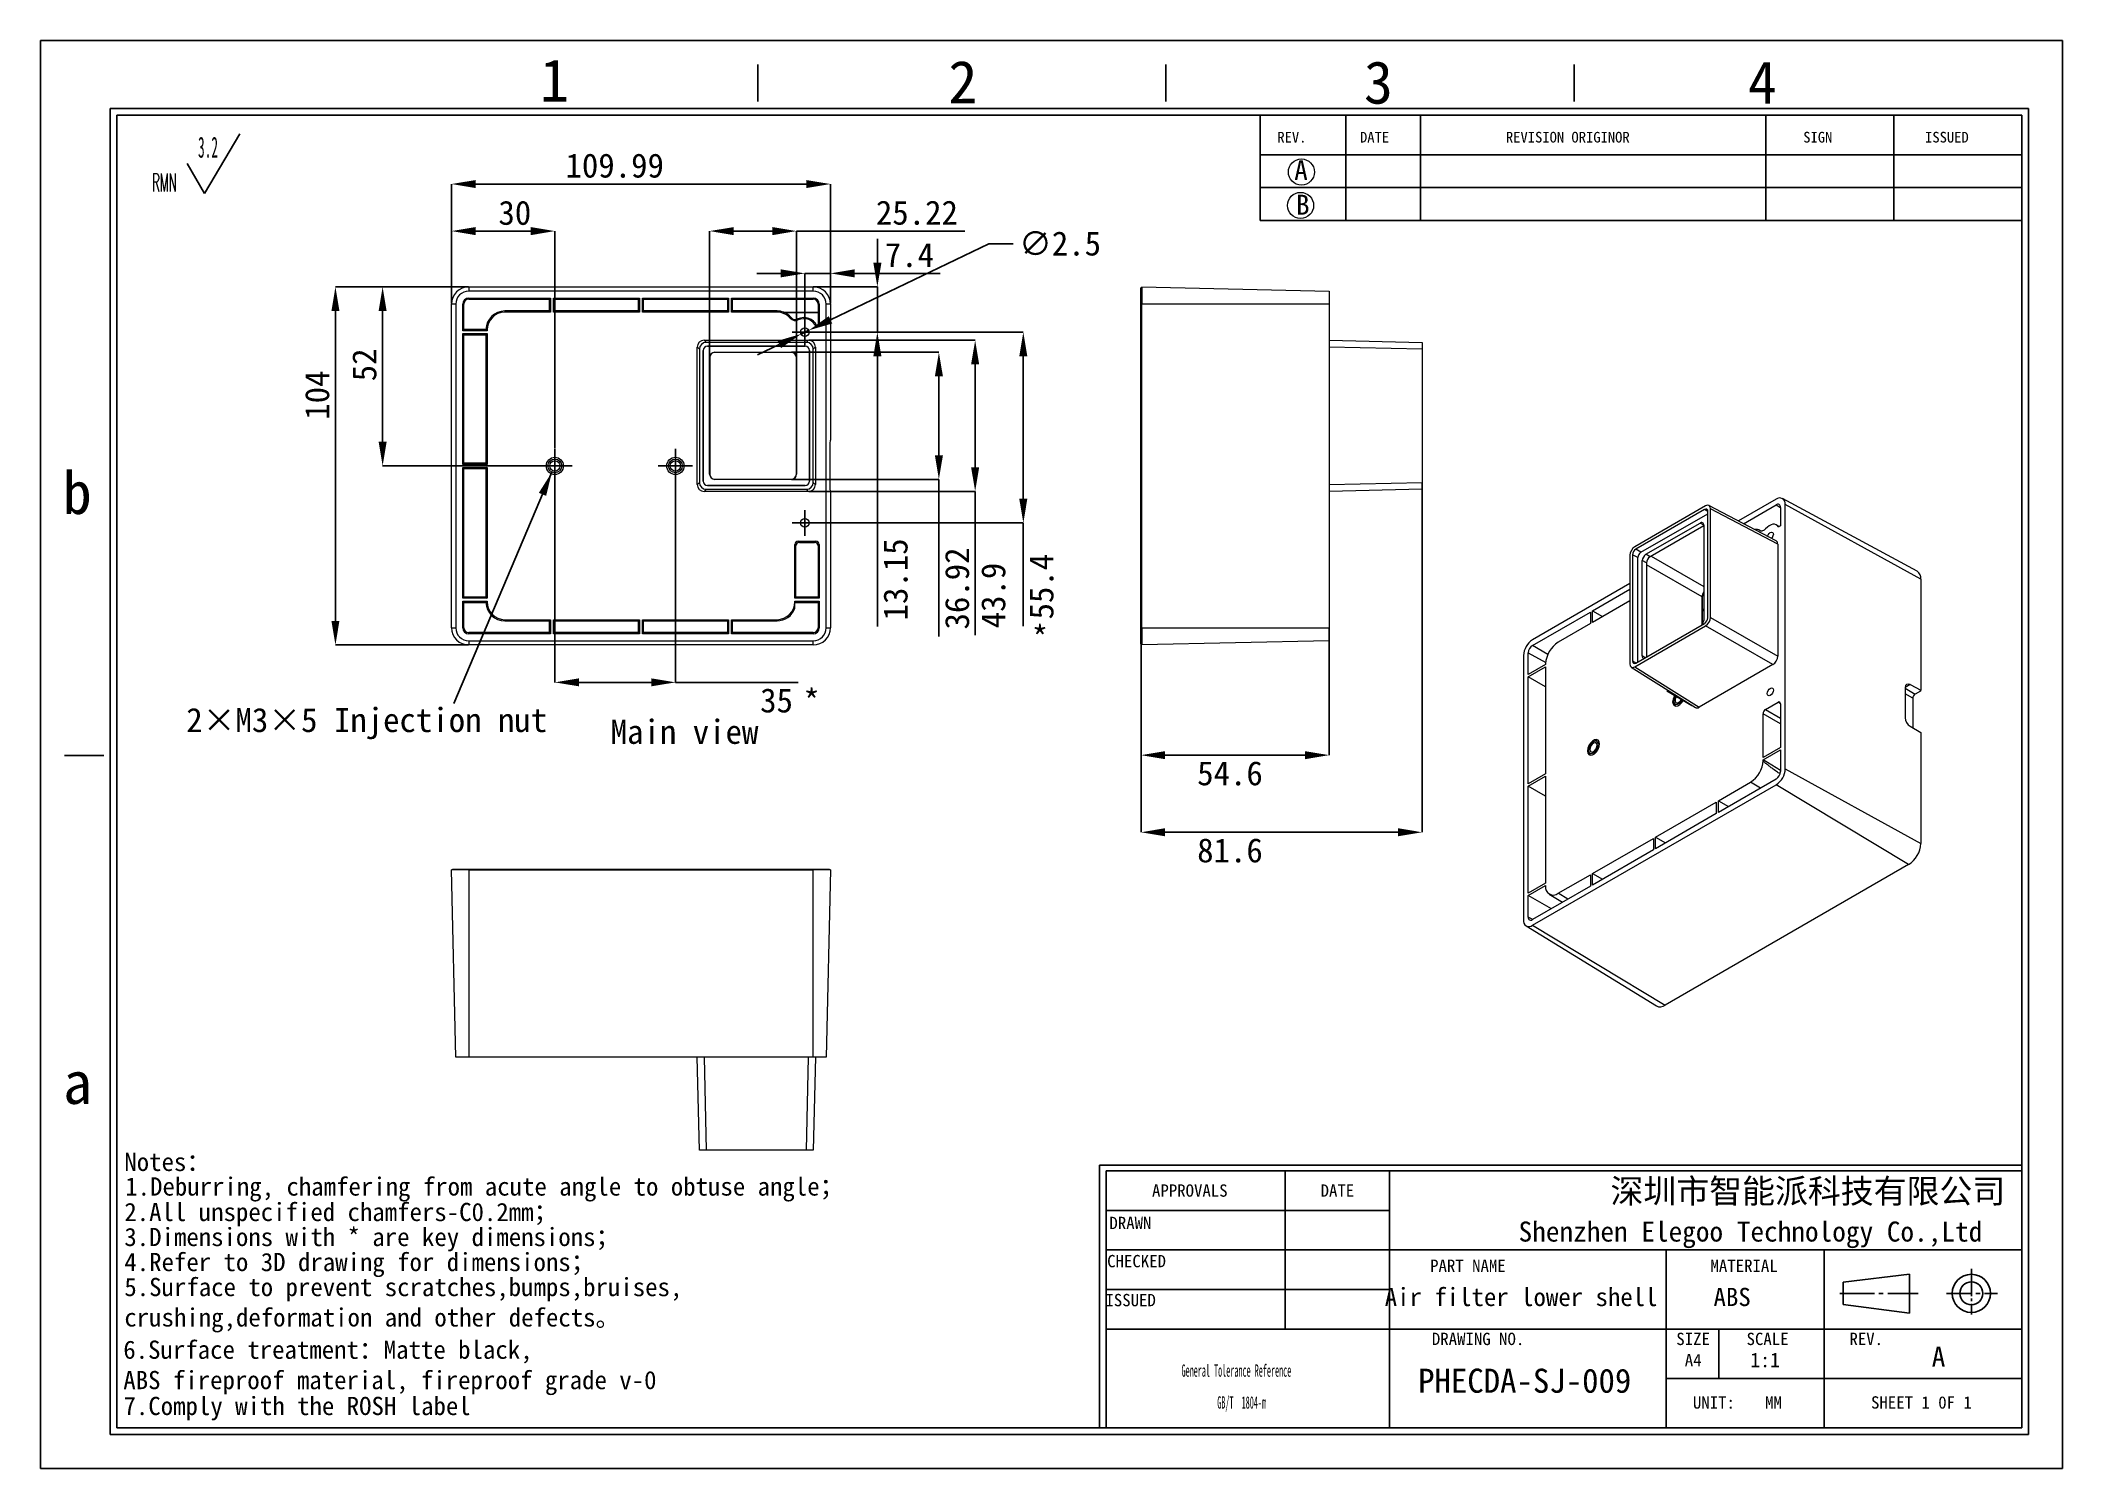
# Model space of a CAD drawing. Header units: millimetres. Extents: x 2 to 295, y 1 to 209.
import ezdxf

# ---------------------------------------------------------------- set-up
doc = ezdxf.new("R2010")
doc.units = ezdxf.units.MM
doc.header["$PDSIZE"] = -1
doc.linetypes.add('CENTERX2', pattern=[20.32, 12.7, -2.54, 2.54, -2.54])
doc.layers.add('SLD-0', color=179, linetype='Continuous')
doc.layers.add('蓝色线', color=5, linetype='Continuous', lineweight=15)
doc.styles.add('C', font='simfang.ttf')
doc.styles.add('SLDTEXTSTYLE1', font='TXT', dxfattribs={"width": 0.469, "bigfont": 'bigfont'})
doc.styles.add('SLDTEXTSTYLE2', font='TXT', dxfattribs={"width": 0.469})
doc.styles.add('SLDTEXTSTYLE8', font='TXT', dxfattribs={"width": 0.484})
doc.dimstyles.new('SLDDIMSTYLE0', dxfattribs={"dimtxt": 3.5, "dimasz": 3.5, "dimexe": 0, "dimexo": 0.0625, "dimgap": 0.875, "dimtad": 2, "dimlfac": 2, "dimrnd": 1e-09, "dimzin": 12, "dimdsep": 46, "dimtxsty": 'SLDTEXTSTYLE2', "dimsah": 1, "dimcen": 0.09, "dimadec": 0, "dimazin": 3, "dimtfac": 1, "dimtofl": 0, "dimtmove": 0, "dimatfit": 3, "dimfxl": 1, "dimfrac": 2, "dimtolj": 1, "dimtzin": 12, "dimarcsym": 0})
doc.dimstyles.new('SLDDIMSTYLE1', dxfattribs={"dimtxt": 3.5, "dimasz": 3.5, "dimexe": 0, "dimexo": 0.0625, "dimgap": 0.875, "dimtad": 0, "dimtih": 1, "dimtoh": 1, "dimlfac": 2, "dimrnd": 1e-09, "dimzin": 12, "dimdsep": 46, "dimtxsty": 'SLDTEXTSTYLE2', "dimsah": 1, "dimcen": 0, "dimadec": 0, "dimazin": 3, "dimtfac": 1, "dimtmove": 0, "dimatfit": 3, "dimfxl": 1, "dimfrac": 2, "dimtolj": 1, "dimtzin": 12, "dimarcsym": 0})
doc.dimstyles.new('SLDDIMSTYLE2', dxfattribs={"dimtxt": 3.5, "dimasz": 3.5, "dimexe": 0, "dimexo": 0.0625, "dimgap": 0.875, "dimtad": 2, "dimlfac": 2, "dimrnd": 1e-09, "dimzin": 12, "dimdsep": 46, "dimtxsty": 'SLDTEXTSTYLE2', "dimsah": 1, "dimcen": 0.09, "dimadec": 0, "dimazin": 3, "dimtfac": 1, "dimtmove": 0, "dimatfit": 0, "dimfxl": 1, "dimfrac": 2, "dimtolj": 1, "dimtzin": 12, "dimarcsym": 0})
doc.dimstyles.new('SLDDIMSTYLE3', dxfattribs={"dimtxt": 0.18, "dimasz": 3.5, "dimexe": 0, "dimexo": 0.0625, "dimgap": 0, "dimtad": 0, "dimtih": 1, "dimtoh": 1, "dimdec": 0, "dimrnd": 1e-09, "dimzin": 0, "dimdsep": 46, "dimtxsty": 'Standard', "dimsah": 1, "dimcen": 0.09, "dimadec": 0, "dimazin": 0, "dimtfac": 3.5, "dimtdec": 0, "dimtofl": 0, "dimtmove": 0, "dimatfit": 3, "dimfxl": 1, "dimfrac": 2, "dimtolj": 1, "dimtzin": 0, "dimarcsym": 0})

msp = doc.modelspace()

# ---------------------------------------------------------------- texts
at = {"layer": 'SLD-0', "style": 'C'}
for s, insert, char_height, attachment_point in [('1', (74.111, 205.9712), 6.172, 1), ('2', (133.3881, 205.7276), 6.172, 1), ('3', (193.7066, 205.6655), 6.172, 1), ('4', (249.4405, 205.6593), 6.172, 1), ('A', (183.5778, 191.2862), 2.9034, 1), ('B', (183.8319, 186.2712), 2.9034, 1), ('b', (4.8346, 146.0918), 6.172, 1), ('{\\C5;*}', (145.4739, 123.6678), 3.5, 1), ('{\\C5;*}', (112.3334, 114.4486), 3.5, 1), ('Main view', (84.3658, 110.0325), 3.5, 1), ('a', (4.8798, 60.4234), 6.172, 1), ('深圳市智能派科技有限公司', (258.1379, 43.34), 3.5, 2), ('Air filter lower shell', (216.5136, 27.5373), 2.645833, 2), ('ABS', (247.1448, 27.5373), 2.64583, 2), ('A', (276.1139, 18.9954), 2.9104, 1), ('PHECDA-SJ-009', (201.5599, 15.8005), 3.5, 1)]:
    msp.add_mtext(s, dxfattribs=dict(at, insert=insert, char_height=char_height, attachment_point=attachment_point))
at = {"layer": 'SLD-0', "color": 179, "style": 'C'}
for s, insert, char_height, attachment_point in [('REV.', (181.1288, 195.4001), 1.55363, 1), ('DATE', (193.1265, 195.4001), 1.55363, 1), ('REVISION ORIGINOR', (214.3082, 195.4001), 1.553633, 1), ('SIGN', (257.4664, 195.4001), 1.55363, 1), ('ISSUED', (275.1481, 195.4001), 1.55363, 1), ('APPROVALS', (168.4266, 42.5627), 1.79265, 2), ('DATE', (189.8496, 42.5627), 1.79265, 2), ('DRAWN', (159.8036, 37.8529), 1.79265, 2), ('Shenzhen Elegoo Technology Co.,Ltd', (249.7983, 37.1647), 2.910417, 2), ('CHECKED', (160.6957, 32.3147), 1.79265, 2), ('PART NAME', (208.7939, 31.6454), 1.79265, 2), ('MATERIAL', (248.8802, 31.6454), 1.79265, 2), ('ISSUED', (159.837, 26.6544), 1.79265, 2), ('DRAWING NO.', (210.268, 21.0216), 1.792654, 2), ('SIZE', (241.4789, 21.0216), 1.79265, 2), ('SCALE', (252.2889, 21.0216), 1.79265, 2), ('REV.', (266.6102, 21.0216), 1.79265, 2), ('A4', (241.4898, 17.9531), 1.79265, 2), ('1:1', (251.93, 18.1206), 2.11667, 2), ('UNIT:', (244.4987, 11.7907), 1.79265, 2), ('MM', (253.1609, 11.7907), 1.79265, 2), ('SHEET 1 0F 1', (274.62, 11.7907), 1.792654, 2)]:
    msp.add_mtext(s, dxfattribs=dict(at, insert=insert, char_height=char_height, attachment_point=attachment_point))

# ---------------------------------------------------------------- blocks, each defined once
blk = doc.blocks.new('SW_NOTE_0')
at = {"layer": 'SLD-0', "color": 0, "attachment_point": 1, "style": 'C'}
for s, insert, char_height in [('Notes：', (1.64, 15.96), 2.646), ('1.Deburring, chamfering from acute angle to obtuse angle；', (1.77, 12.39), 2.6458), ('2.All unspecified chamfers-C0.2mm；', (1.64, 8.69), 2.6458), ('3.{\\fSimSun|b0|i0|c134|p2;Dimensions with * are key dimensions}；', (1.64, 5.06), 2.6458), ('4.Refer to 3D drawing for dimensions；', (1.64, 1.42), 2.6458), ('5.Surface to prevent scratches,bumps,bruises,\\Pcrushing,deformation and other defects。', (1.64, -2.21), 2.6458), ('6.Surface treatment：Matte black, \\PABS fireproof material, fireproof grade v-0', (1.49, -11.31), 2.6458), ('7.Comply with the ROSH label', (1.52, -19.48), 2.6458)]:
    blk.add_mtext(s, dxfattribs=dict(at, insert=insert, char_height=char_height))
blk = doc.blocks.new('SW_NOTE_1')
at = {"layer": 'SLD-0', "color": 0}
for q in [(12.74, 9.16), (5.08, 4.83)]:
    blk.add_line((7.63, 0.49), q, dxfattribs=at)
at = {"layer": 'SLD-0', "color": 0, "attachment_point": 1}
for s, insert, char_height, style in [('3.2', (6.67, 8.73), 3.032, 'SLDTEXTSTYLE2'), ('{\\Ftxt,bigfont|c134;RMN}', (0, 3.41), 2.6458, 'SLDTEXTSTYLE1')]:
    blk.add_mtext(s, dxfattribs=dict(at, insert=insert, char_height=char_height, style=style))
blk = doc.blocks.new('SW_NOTE_3')
at = {"layer": 'SLD-0', "color": 0, "char_height": 1.7927, "attachment_point": 2, "style": 'SLDTEXTSTYLE8'}
for s, insert in [('General Tolerance Reference', (12.75, 2.31)), ('GB/T  1804-m', (13.51, -2.32))]:
    blk.add_mtext(s, dxfattribs=dict(at, insert=insert))
blk = doc.blocks.new('_D')
at = {"layer": 'Defpoints', "color": 0}
for p in [(44.41, 172.89), (63.76, 172.89), (63.76, 120.89)]:
    blk.add_point(p, dxfattribs=at)
at = {"layer": 'SLD-0', "color": 0, "lineweight": -2}
for p, q in [((63.7, 172.89), (44.41, 172.89)), ((44.41, 124.39), (44.41, 169.39)), ((63.7, 120.89), (44.41, 120.89))]:
    blk.add_line(p, q, dxfattribs=at)
at = {"layer": 'SLD-0', "color": 0}
for points in [[(43.83, 169.39), (44.99, 169.39), (44.41, 172.89)], [(43.83, 124.39), (44.99, 124.39), (44.41, 120.89)]]:
    blk.add_solid(points, dxfattribs=at)
at = {"layer": 'SLD-0', "color": 0, "insert": (40, 157.17), "char_height": 3.5, "attachment_point": 2, "rotation": 90, "style": 'C'}
blk.add_mtext('\\A1;104', dxfattribs=at)
blk = doc.blocks.new('_D_1')
at = {"layer": 'Defpoints', "color": 0}
for p in [(93.76, 146.89), (76.26, 144.39), (93.76, 115.46)]:
    blk.add_point(p, dxfattribs=at)
at = {"layer": '蓝色线', "color": 0, "lineweight": -2}
for p, q in [((93.76, 146.82), (93.76, 115.46)), ((76.26, 144.32), (76.26, 115.46)), ((79.76, 115.46), (90.26, 115.46)), ((93.76, 115.46), (111.56, 115.46))]:
    blk.add_line(p, q, dxfattribs=at)
at = {"layer": '蓝色线', "color": 0}
for points in [[(79.76, 116.04), (79.76, 114.88), (76.26, 115.46)], [(90.26, 116.04), (90.26, 114.88), (93.76, 115.46)]]:
    blk.add_solid(points, dxfattribs=at)
at = {"layer": '蓝色线', "color": 0, "insert": (108.44, 114.59), "char_height": 3.5, "attachment_point": 2, "style": 'C'}
blk.add_mtext('\\A1;35', dxfattribs=at)
blk = doc.blocks.new('_D_2')
at = {"layer": 'Defpoints', "color": 0}
for p in [(111.34, 180.99), (98.73, 162.64), (111.34, 162.64)]:
    blk.add_point(p, dxfattribs=at)
at = {"layer": 'SLD-0', "color": 0, "lineweight": -2}
for p, q in [((98.73, 162.7), (98.73, 180.99)), ((102.23, 180.99), (107.84, 180.99)), ((111.34, 162.7), (111.34, 180.99)), ((111.34, 180.99), (135.79, 180.99))]:
    blk.add_line(p, q, dxfattribs=at)
at = {"layer": 'SLD-0', "color": 0}
for points in [[(102.23, 181.57), (102.23, 180.4), (98.73, 180.99)], [(107.84, 181.57), (107.84, 180.4), (111.34, 180.99)]]:
    blk.add_solid(points, dxfattribs=at)
at = {"layer": 'SLD-0', "color": 0, "insert": (128.81, 185.42), "char_height": 3.5, "attachment_point": 2, "style": 'C'}
blk.add_mtext('\\A1;25.22', dxfattribs=at)
blk = doc.blocks.new('_D_3')
at = {"layer": 'Defpoints', "color": 0}
for p in [(110.58, 163.39), (110.58, 144.93), (132, 144.93)]:
    blk.add_point(p, dxfattribs=at)
at = {"layer": 'SLD-0', "color": 0, "lineweight": -2}
for p, q in [((110.65, 163.39), (132, 163.39)), ((132, 159.89), (132, 148.43)), ((110.65, 144.93), (132, 144.93)), ((132, 144.93), (132, 122.12))]:
    blk.add_line(p, q, dxfattribs=at)
at = {"layer": 'SLD-0', "color": 0}
for points in [[(131.42, 159.89), (132.59, 159.89), (132, 163.39)], [(131.42, 148.43), (132.59, 148.43), (132, 144.93)]]:
    blk.add_solid(points, dxfattribs=at)
at = {"layer": 'SLD-0', "color": 0, "insert": (132.88, 129.09), "char_height": 3.5, "attachment_point": 2, "rotation": 90, "style": 'C'}
blk.add_mtext('\\A1;36.92', dxfattribs=at)
blk = doc.blocks.new('_D_4')
at = {"layer": 'Defpoints', "color": 0}
for p in [(113.08, 165.14), (113.08, 143.19), (137.27, 143.19)]:
    blk.add_point(p, dxfattribs=at)
at = {"layer": 'SLD-0', "color": 0, "lineweight": -2}
for p, q in [((113.15, 165.14), (137.27, 165.14)), ((137.27, 161.64), (137.27, 146.69)), ((113.15, 143.19), (137.27, 143.19)), ((137.27, 143.19), (137.27, 122.31))]:
    blk.add_line(p, q, dxfattribs=at)
at = {"layer": 'SLD-0', "color": 0}
for points in [[(136.68, 161.64), (137.85, 161.64), (137.27, 165.14)], [(136.68, 146.69), (137.85, 146.69), (137.27, 143.19)]]:
    blk.add_solid(points, dxfattribs=at)
at = {"layer": 'SLD-0', "color": 0, "insert": (138.14, 128.07), "char_height": 3.5, "attachment_point": 2, "rotation": 90, "style": 'C'}
blk.add_mtext('\\A1;43.9', dxfattribs=at)
blk = doc.blocks.new('_D_5')
at = {"layer": 'Defpoints', "color": 0}
for p in [(114.43, 166.31), (114.43, 138.61), (144.26, 138.61)]:
    blk.add_point(p, dxfattribs=at)
at = {"layer": '蓝色线', "color": 0, "lineweight": -2}
for p, q in [((114.5, 166.31), (144.26, 166.31)), ((144.26, 162.81), (144.26, 142.11)), ((114.5, 138.61), (144.26, 138.61)), ((144.26, 138.61), (144.26, 123.6))]:
    blk.add_line(p, q, dxfattribs=at)
at = {"layer": '蓝色线', "color": 0}
for points in [[(143.67, 162.81), (144.84, 162.81), (144.26, 166.31)], [(143.67, 142.11), (144.84, 142.11), (144.26, 138.61)]]:
    blk.add_solid(points, dxfattribs=at)
at = {"layer": '蓝色线', "color": 0, "insert": (145.13, 129.36), "char_height": 3.5, "attachment_point": 2, "rotation": 90, "style": 'C'}
blk.add_mtext('\\A1;55.4', dxfattribs=at)
blk = doc.blocks.new('_D_6')
at = {"layer": 'Defpoints', "color": 0}
for p in [(61.26, 187.82), (61.26, 170.39), (116.26, 170.39)]:
    blk.add_point(p, dxfattribs=at)
at = {"layer": 'SLD-0', "color": 0, "lineweight": -2}
for p, q in [((61.26, 170.45), (61.26, 187.82)), ((112.76, 187.82), (64.76, 187.82)), ((116.26, 170.45), (116.26, 187.82))]:
    blk.add_line(p, q, dxfattribs=at)
at = {"layer": 'SLD-0', "color": 0}
for points in [[(64.76, 188.4), (64.76, 187.24), (61.26, 187.82)], [(112.76, 188.4), (112.76, 187.24), (116.26, 187.82)]]:
    blk.add_solid(points, dxfattribs=at)
at = {"layer": 'SLD-0', "color": 0, "insert": (84.95, 192.26), "char_height": 3.5, "attachment_point": 2, "style": 'C'}
blk.add_mtext('\\A1;109.99', dxfattribs=at)
blk = doc.blocks.new('_D_7')
at = {"layer": 'Defpoints', "color": 0}
for p in [(112, 166.04), (113.12, 166.58)]:
    blk.add_point(p, dxfattribs=at)
at = {"layer": 'SLD-0', "color": 0, "lineweight": -2}
for p, q in [((139.27, 179.16), (116.28, 168.1)), ((142.77, 179.16), (139.27, 179.16)), ((108.84, 164.52), (105.69, 163.01)), ((112, 166.04), (113.12, 166.58))]:
    blk.add_line(p, q, dxfattribs=at)
at = {"layer": 'SLD-0', "color": 0}
for points in [[(116.02, 168.63), (116.53, 167.57), (113.12, 166.58)], [(108.59, 165.05), (109.09, 164), (112, 166.04)]]:
    blk.add_solid(points, dxfattribs=at)
at = {"layer": 'SLD-0', "color": 0, "insert": (143.64, 180.94), "char_height": 3.5, "attachment_point": 1, "style": 'C'}
blk.add_mtext('\\A1;∅2.5', dxfattribs=at)
blk = doc.blocks.new('_D_8')
at = {"layer": 'Defpoints', "color": 0}
for p in [(116.26, 174.85), (116.26, 170.39), (112.56, 168.19)]:
    blk.add_point(p, dxfattribs=at)
at = {"layer": 'SLD-0', "color": 0, "lineweight": -2}
for p, q in [((109.06, 174.85), (105.56, 174.85)), ((112.56, 168.25), (112.56, 174.85)), ((112.56, 174.85), (116.26, 174.85)), ((116.26, 170.45), (116.26, 174.85)), ((119.76, 174.85), (132.19, 174.85))]:
    blk.add_line(p, q, dxfattribs=at)
at = {"layer": 'SLD-0', "color": 0}
for points in [[(109.06, 175.43), (109.06, 174.27), (112.56, 174.85)], [(119.76, 175.43), (119.76, 174.27), (116.26, 174.85)]]:
    blk.add_solid(points, dxfattribs=at)
at = {"layer": 'SLD-0', "color": 0, "insert": (127.72, 179.28), "char_height": 3.5, "attachment_point": 2, "style": 'C'}
blk.add_mtext('\\A1;7.4', dxfattribs=at)
blk = doc.blocks.new('_D_9')
at = {"layer": 'Defpoints', "color": 0}
for p in [(113.76, 172.88), (123.07, 172.88), (114.43, 166.31)]:
    blk.add_point(p, dxfattribs=at)
at = {"layer": 'SLD-0', "color": 0, "lineweight": -2}
for p, q in [((123.07, 176.38), (123.07, 179.88)), ((113.82, 172.88), (123.07, 172.88)), ((123.07, 172.88), (123.07, 166.31)), ((114.5, 166.31), (123.07, 166.31)), ((123.07, 162.81), (123.07, 123.58))]:
    blk.add_line(p, q, dxfattribs=at)
at = {"layer": 'SLD-0', "color": 0}
for points in [[(122.49, 176.38), (123.66, 176.38), (123.07, 172.88)], [(122.49, 162.81), (123.66, 162.81), (123.07, 166.31)]]:
    blk.add_solid(points, dxfattribs=at)
at = {"layer": 'SLD-0', "color": 0, "insert": (123.95, 130.41), "char_height": 3.5, "attachment_point": 2, "rotation": 90, "style": 'C'}
blk.add_mtext('\\A1;13.15', dxfattribs=at)
blk = doc.blocks.new('_D_10')
at = {"layer": 'Defpoints', "color": 0}
for p in [(63.76, 172.88), (51.26, 146.89), (73.76, 146.89)]:
    blk.add_point(p, dxfattribs=at)
at = {"layer": 'SLD-0', "color": 0, "lineweight": -2}
for p, q in [((63.7, 172.88), (51.26, 172.88)), ((51.26, 169.38), (51.26, 150.39)), ((73.7, 146.89), (51.26, 146.89))]:
    blk.add_line(p, q, dxfattribs=at)
at = {"layer": 'SLD-0', "color": 0}
for points in [[(50.68, 169.38), (51.84, 169.38), (51.26, 172.88)], [(50.68, 150.39), (51.84, 150.39), (51.26, 146.89)]]:
    blk.add_solid(points, dxfattribs=at)
at = {"layer": 'SLD-0', "color": 0, "insert": (46.85, 161.56), "char_height": 3.5, "attachment_point": 2, "rotation": 90, "style": 'C'}
blk.add_mtext('\\A1;52', dxfattribs=at)
blk = doc.blocks.new('_D_11')
at = {"layer": 'Defpoints', "color": 0}
for p in [(61.26, 180.99), (61.26, 170.39), (76.26, 149.39)]:
    blk.add_point(p, dxfattribs=at)
at = {"layer": 'SLD-0', "color": 0, "lineweight": -2}
for p, q in [((61.26, 170.45), (61.26, 180.99)), ((72.76, 180.99), (64.76, 180.99)), ((76.26, 149.45), (76.26, 180.99))]:
    blk.add_line(p, q, dxfattribs=at)
at = {"layer": 'SLD-0', "color": 0}
for points in [[(64.76, 181.57), (64.76, 180.4), (61.26, 180.99)], [(72.76, 181.57), (72.76, 180.4), (76.26, 180.99)]]:
    blk.add_solid(points, dxfattribs=at)
at = {"layer": 'SLD-0', "color": 0, "insert": (70.45, 185.4), "char_height": 3.5, "attachment_point": 2, "style": 'C'}
blk.add_mtext('\\A1;30', dxfattribs=at)
blk = doc.blocks.new('SW_NOTE_4')
at = {"layer": 'SLD-0', "color": 0, "insert": (-22.17, 1.98), "char_height": 3.5, "attachment_point": 1, "style": 'C'}
blk.add_mtext('2×M3×5 Injection nut', dxfattribs=at)
blk = doc.blocks.new('SW_CENTERMARKSYMBOL_0')
at = {"layer": 'SLD-0', "color": 0}
for p, q in [((-1.25, 0), (-2.5, 0)), ((0, 0), (-1.25, 0)), ((0, 1.25), (0, 2.5)), ((0, 0), (0, 1.25)), ((0, 0), (0, -1.25)), ((0, 0), (1.25, 0)), ((1.25, 0), (2.5, 0)), ((0, -1.25), (0, -2.5))]:
    blk.add_line(p, q, dxfattribs=at)
blk = doc.blocks.new('SW_CENTERMARKSYMBOL_1')
at = {"layer": 'SLD-0', "color": 0}
for p, q in [((-1.25, 0), (-1.875, 0)), ((0, 0), (-1.25, 0)), ((0, 1.25), (0, 1.875)), ((0, 0), (0, 1.25)), ((0, 0), (0, -1.25)), ((0, 0), (1.25, 0)), ((1.25, 0), (1.875, 0)), ((0, -1.25), (0, -1.875))]:
    blk.add_line(p, q, dxfattribs=at)
blk = doc.blocks.new('SW_CENTERMARKSYMBOL_2')
at = {"layer": 'SLD-0', "color": 0}
for p, q in [((-1.25, 0), (-1.875, 0)), ((0, 0), (-1.25, 0)), ((0, 1.25), (0, 1.875)), ((0, 0), (0, 1.25)), ((0, 0), (0, -1.25)), ((0, 0), (1.25, 0)), ((1.25, 0), (1.875, 0)), ((0, -1.25), (0, -1.875))]:
    blk.add_line(p, q, dxfattribs=at)
blk = doc.blocks.new('SW_CENTERMARKSYMBOL_3')
at = {"layer": 'SLD-0', "color": 0}
for p, q in [((-1.25, 0), (-2.5, 0)), ((0, 0), (-1.25, 0)), ((0, 1.25), (0, 2.5)), ((0, 0), (0, 1.25)), ((0, 0), (0, -1.25)), ((0, 0), (1.25, 0)), ((1.25, 0), (2.5, 0)), ((0, -1.25), (0, -2.5))]:
    blk.add_line(p, q, dxfattribs=at)
blk = doc.blocks.new('_D_12')
at = {"layer": 'Defpoints', "color": 0}
for p in [(161.34, 123.39), (188.64, 123.39), (188.64, 104.89)]:
    blk.add_point(p, dxfattribs=at)
at = {"layer": 'SLD-0', "color": 0, "lineweight": -2}
for p, q in [((161.34, 123.32), (161.34, 104.89)), ((188.64, 123.32), (188.64, 104.89)), ((164.84, 104.89), (185.14, 104.89))]:
    blk.add_line(p, q, dxfattribs=at)
at = {"layer": 'SLD-0', "color": 0}
for points in [[(164.84, 105.47), (164.84, 104.3), (161.34, 104.89)], [(185.14, 105.47), (185.14, 104.3), (188.64, 104.89)]]:
    blk.add_solid(points, dxfattribs=at)
at = {"layer": 'SLD-0', "color": 0, "insert": (174.26, 104.01), "char_height": 3.5, "attachment_point": 2, "style": 'C'}
blk.add_mtext('\\A1;54.6', dxfattribs=at)
blk = doc.blocks.new('_D_13')
at = {"layer": 'Defpoints', "color": 0}
for p in [(202.14, 144.49), (161.34, 123.39), (161.34, 93.69)]:
    blk.add_point(p, dxfattribs=at)
at = {"layer": 'SLD-0', "color": 0, "lineweight": -2}
for p, q in [((202.14, 144.43), (202.14, 93.69)), ((161.34, 123.32), (161.34, 93.69)), ((198.64, 93.69), (164.84, 93.69))]:
    blk.add_line(p, q, dxfattribs=at)
at = {"layer": 'SLD-0', "color": 0}
for points in [[(164.84, 94.28), (164.84, 93.11), (161.34, 93.69)], [(198.64, 94.28), (198.64, 93.11), (202.14, 93.69)]]:
    blk.add_solid(points, dxfattribs=at)
at = {"layer": 'SLD-0', "color": 0, "insert": (174.26, 92.82), "char_height": 3.5, "attachment_point": 2, "style": 'C'}
blk.add_mtext('\\A1;81.6', dxfattribs=at)

# ---------------------------------------------------------------- dimensions: what is measured, and where the dimension line sits
at = {"layer": 'SLD-0'}
for base, p1, p2, dimstyle, picture, middle in [((61.2608, 187.8206), (116.2563, 170.3867), (61.2608, 170.3867), 'SLDDIMSTYLE0', '_D_6', (84.9504, 187.8206)), ((61.2608, 180.9879), (76.2585, 149.3867), (61.2608, 170.3867), 'SLDDIMSTYLE2', '_D_11', (70.4535, 180.9879)), ((111.3381, 180.9879), (98.729, 162.6367), (111.3381, 162.6367), 'SLDDIMSTYLE0', '_D_2', (128.8081, 180.9879)), ((116.2563, 174.8484), (112.5585, 168.1867), (116.2563, 170.3867), 'SLDDIMSTYLE2', '_D_8', (127.7213, 174.8484)), ((161.3377, 93.6928), (202.1377, 144.4928), (161.3377, 123.3867), 'SLDDIMSTYLE0', '_D_13', (174.2607, 93.6928)), ((188.6377, 104.8867), (161.3377, 123.3867), (188.6377, 123.3867), 'SLDDIMSTYLE0', '_D_12', (174.2607, 104.8867))]:
    dim = msp.add_linear_dim(base=base, p1=p1, p2=p2, dimstyle=dimstyle, override={"dimtxsty": 'C'}, dxfattribs=at)
    dim.commit()
    dim.dimension.update_dxf_attribs({"geometry": picture, "text_midpoint": middle, "dimtype": 160})
dim = msp.add_diameter_dim_2p(p1=(111.9953, 166.0409), p2=(113.1218, 166.5826), dimstyle='SLDDIMSTYLE1', override={"dimtxsty": 'C'}, dxfattribs=at)
dim.commit()
dim.dimension.update_dxf_attribs({"geometry": '_D_7', "text_midpoint": (148.8954, 179.1559), "dimtype": 163})
for base, p1, p2, dimstyle, picture, middle in [((123.0726, 172.8845), (114.4335, 166.3117), (113.7585, 172.8845), 'SLDDIMSTYLE2', '_D_9', (123.0726, 130.4068)), ((44.4115, 172.8867), (63.7585, 120.8867), (63.7585, 172.8867), 'SLDDIMSTYLE0', '_D', (44.4115, 157.1653)), ((51.2608, 146.8867), (63.7585, 172.8845), (73.7585, 146.8867), 'SLDDIMSTYLE0', '_D_10', (51.2608, 161.5607)), ((137.2677, 143.1867), (113.0838, 165.1367), (113.0838, 143.1867), 'SLDDIMSTYLE0', '_D_4', (137.2677, 128.0747)), ((132.0045, 144.9322), (110.5835, 163.3913), (110.5835, 144.9322), 'SLDDIMSTYLE0', '_D_3', (132.0045, 129.0862))]:
    dim = msp.add_linear_dim(base=base, p1=p1, p2=p2, angle=90, dimstyle=dimstyle, override={"dimtxsty": 'C'}, dxfattribs=at)
    dim.commit()
    dim.dimension.update_dxf_attribs({"geometry": picture, "text_midpoint": middle, "dimtype": 160})
at = {"layer": '蓝色线'}
dim = msp.add_linear_dim(base=(144.2563, 138.6117), p1=(114.4335, 166.3117), p2=(114.4335, 138.6117), angle=90, dimstyle='SLDDIMSTYLE0', override={"dimtxsty": 'C'}, dxfattribs=at)
dim.commit()
dim.dimension.update_dxf_attribs({"geometry": '_D_5', "text_midpoint": (144.2563, 129.3567), "dimtype": 160})
dim = msp.add_linear_dim(base=(93.7585, 115.4608), p1=(76.2585, 144.3867), p2=(93.7585, 146.8867), dimstyle='SLDDIMSTYLE0', override={"dimtxsty": 'C'}, dxfattribs=at)
dim.commit()
dim.dimension.update_dxf_attribs({"geometry": '_D_1', "text_midpoint": (108.438, 115.4608), "dimtype": 160})

# ---------------------------------------------------------------- linework, layer by layer
at = {"color": 7, "linetype": 'Continuous', "lineweight": 15}
for p, q in [((61.8781, 170.3867), (61.2608, 170.3867)), ((61.2608, 123.3867), (61.2608, 170.3867)), ((61.8781, 170.3867), (61.8781, 123.3867)), ((62.8783, 166.5242), (62.8783, 170.3867)), ((62.8783, 170.3867), (63.0508, 170.3867)), ((63.0508, 166.6967), (63.0508, 170.3867)), ((63.7585, 172.8845), (63.7585, 172.2672)), ((63.7585, 172.8845), (113.7585, 172.8845)), ((113.7585, 172.2672), (63.7585, 172.2672)), ((63.7585, 171.0945), (63.7585, 171.267)), ((63.7585, 171.267), (75.621, 171.267)), ((63.7585, 171.0945), (75.4486, 171.0945)), ((75.4486, 171.0945), (75.621, 171.267)), ((75.4486, 171.0945), (75.4486, 169.3842)), ((75.621, 171.267), (75.621, 169.2117)), ((76.046, 171.267), (88.546, 171.267)), ((76.046, 171.267), (76.2185, 171.0945)), ((76.046, 169.2117), (76.046, 171.267)), ((76.2185, 171.0945), (88.3736, 171.0945)), ((76.2185, 169.3842), (76.2185, 171.0945)), ((88.3736, 171.0945), (88.546, 171.267)), ((88.3736, 171.0945), (88.3736, 169.3842)), ((88.546, 171.267), (88.546, 169.2117)), ((88.971, 171.267), (89.1435, 171.0945)), ((88.971, 171.267), (101.471, 171.267)), ((88.971, 169.2117), (88.971, 171.267)), ((89.1435, 171.0945), (101.2986, 171.0945)), ((89.1435, 169.3842), (89.1435, 171.0945)), ((101.2986, 171.0945), (101.471, 171.267)), ((101.2986, 171.0945), (101.2986, 169.3842)), ((101.471, 171.267), (101.471, 169.2117)), ((101.896, 171.267), (113.7585, 171.267)), ((101.896, 171.267), (102.0685, 171.0945)), ((101.896, 169.2117), (101.896, 171.267)), ((102.0685, 171.0945), (113.7585, 171.0945)), ((102.0685, 169.3842), (102.0685, 171.0945)), ((113.7585, 172.2672), (113.7585, 172.8845)), ((113.7585, 171.267), (113.7585, 171.0945)), ((114.4663, 170.3867), (114.4663, 169.2092)), ((114.4663, 170.3867), (114.6388, 170.3867)), ((114.6388, 170.3867), (114.6388, 167.0992)), ((115.639, 123.3867), (115.639, 170.3867)), ((116.2563, 170.3867), (115.639, 170.3867)), ((116.2563, 170.3867), (116.2563, 150.6345)), ((161.4377, 172.739), (161.3377, 172.7367)), ((161.3377, 170.3867), (161.3377, 172.7367)), ((161.4377, 170.3867), (161.3377, 170.3867)), ((161.3377, 123.3867), (161.3377, 170.3867)), ((161.4377, 172.8845), (188.6377, 172.2672)), ((161.4377, 172.8845), (161.4377, 170.3867)), ((188.6377, 170.3867), (161.4377, 170.3867)), ((161.4377, 123.3867), (161.4377, 170.3867)), ((188.6377, 172.2672), (188.6377, 170.3867)), ((188.6377, 170.3867), (188.6377, 123.3867)), ((69.0085, 169.3842), (69.0085, 169.2117)), ((75.4486, 169.3842), (69.0085, 169.3842)), ((75.621, 169.2117), (69.0085, 169.2117)), ((75.621, 169.2117), (75.4486, 169.3842)), ((76.2185, 169.3842), (76.046, 169.2117)), ((88.546, 169.2117), (76.046, 169.2117)), ((88.3736, 169.3842), (76.2185, 169.3842)), ((88.546, 169.2117), (88.3736, 169.3842)), ((89.1435, 169.3842), (88.971, 169.2117)), ((101.471, 169.2117), (88.971, 169.2117)), ((101.2986, 169.3842), (89.1435, 169.3842)), ((101.471, 169.2117), (101.2986, 169.3842)), ((102.0685, 169.3842), (101.896, 169.2117)), ((108.5085, 169.2117), (101.896, 169.2117)), ((108.5085, 169.3842), (102.0685, 169.3842)), ((108.5085, 169.3842), (108.5085, 169.2117)), ((109.4734, 169.2092), (109.4689, 169.1843)), ((109.4689, 169.1843), (114.4912, 169.1843)), ((109.4734, 169.2092), (114.4663, 169.2092)), ((110.4372, 168.3429), (110.5476, 168.4407)), ((111.5394, 168.2296), (111.6005, 168.0954)), ((114.4912, 169.1843), (114.4663, 169.2092)), ((114.4912, 169.1843), (114.4912, 167.2468)), ((62.8783, 166.5242), (63.0508, 166.6967)), ((66.4335, 166.5242), (62.8783, 166.5242)), ((62.8783, 147.0992), (62.8783, 166.0992)), ((62.8783, 166.0992), (66.4335, 166.0992)), ((63.0508, 165.9268), (62.8783, 166.0992)), ((66.2617, 166.6967), (63.0508, 166.6967)), ((63.0508, 147.2717), (63.0508, 165.9268)), ((63.0508, 165.9268), (66.2611, 165.9268)), ((66.4335, 166.0992), (66.2611, 165.9268)), ((66.2611, 165.9268), (66.2611, 147.2717)), ((66.321, 166.6367), (66.2617, 166.6967)), ((66.321, 166.6367), (66.4335, 166.5242)), ((66.321, 166.6367), (66.4335, 166.6367)), ((66.4335, 166.6367), (66.4335, 166.5242)), ((66.4335, 166.0992), (66.4335, 147.0992)), ((97.9333, 165.1367), (98.2396, 164.8304)), ((97.9333, 165.1367), (113.0838, 165.1367)), ((112.7774, 164.8304), (98.2396, 164.8304)), ((112.7774, 164.8304), (113.0838, 165.1367)), ((114.6388, 167.0992), (114.1964, 167.0992)), ((114.2905, 167.2468), (114.4912, 167.2468)), ((114.6388, 167.0992), (114.4912, 167.2468)), ((188.6377, 165.1367), (202.1377, 164.8304)), ((202.1377, 164.8304), (202.1377, 163.8306)), ((97.2399, 163.8306), (96.9335, 164.137)), ((96.9335, 144.1865), (96.9335, 164.137)), ((97.2399, 163.8306), (97.2399, 144.4928)), ((97.7835, 163.6367), (97.7835, 144.6867)), ((97.8074, 163.6367), (97.7835, 163.6367)), ((97.8074, 144.6867), (97.8074, 163.6367)), ((112.5835, 164.2867), (98.4335, 164.2867)), ((98.4335, 164.2629), (98.4335, 164.2867)), ((98.4335, 164.2629), (112.5835, 164.2629)), ((98.729, 145.6867), (98.729, 162.6367)), ((98.7483, 162.6367), (98.729, 162.6367)), ((98.7483, 162.6367), (98.7483, 145.6867)), ((99.4835, 163.372), (99.4835, 163.3913)), ((99.4835, 163.3913), (110.5835, 163.3913)), ((110.5835, 163.372), (99.4835, 163.372)), ((110.5835, 163.372), (110.5835, 163.3913)), ((111.3188, 162.6367), (111.3381, 162.6367)), ((111.3188, 145.6867), (111.3188, 162.6367)), ((111.3381, 162.6367), (111.3381, 145.6867)), ((112.5835, 164.2629), (112.5835, 164.2867)), ((113.2097, 163.6367), (113.2335, 163.6367)), ((113.2097, 163.6367), (113.2097, 144.6867)), ((113.2335, 144.6867), (113.2335, 163.6367)), ((114.0835, 164.137), (113.7772, 163.8306)), ((113.7772, 144.4928), (113.7772, 163.8306)), ((114.0835, 164.137), (114.0835, 144.1865)), ((202.1377, 163.8306), (188.6377, 164.137)), ((202.1377, 163.8306), (202.1377, 144.4928)), ((116.207, 150.5852), (116.2563, 150.6345)), ((62.8783, 147.0992), (63.0508, 147.2717)), ((66.4335, 147.0992), (62.8783, 147.0992)), ((66.2611, 147.2717), (63.0508, 147.2717)), ((66.2611, 147.2717), (66.4335, 147.0992)), ((116.1848, 149.5854), (116.1848, 144.1881)), ((62.8783, 127.6742), (62.8783, 146.6742)), ((63.0508, 146.5018), (62.8783, 146.6742)), ((62.8783, 146.6742), (66.4335, 146.6742)), ((63.0508, 127.8467), (63.0508, 146.5018)), ((63.0508, 146.5018), (66.2611, 146.5018)), ((66.4335, 146.6742), (66.2611, 146.5018)), ((66.2611, 146.5018), (66.2611, 127.8467)), ((66.4335, 146.6742), (66.4335, 127.6742)), ((96.9335, 144.1865), (97.2399, 144.4928)), ((97.8074, 144.6867), (97.7835, 144.6867)), ((98.4335, 144.0606), (98.4335, 144.0367)), ((112.5835, 144.0606), (98.4335, 144.0606)), ((98.4335, 144.0367), (112.5835, 144.0367)), ((98.7483, 145.6867), (98.729, 145.6867)), ((99.4835, 144.9515), (99.4835, 144.9322)), ((99.4835, 144.9515), (110.5835, 144.9515)), ((110.5835, 144.9322), (99.4835, 144.9322)), ((110.5835, 144.9515), (110.5835, 144.9322)), ((111.3188, 145.6867), (111.3381, 145.6867)), ((112.5835, 144.0606), (112.5835, 144.0367)), ((113.2097, 144.6867), (113.2335, 144.6867)), ((113.7772, 144.4928), (114.0835, 144.1865)), ((188.6377, 144.1865), (202.1377, 144.4928)), ((202.1377, 144.4928), (202.1377, 143.4931)), ((98.2396, 143.4931), (97.9333, 143.1867)), ((113.0838, 143.1867), (97.9333, 143.1867)), ((98.2396, 143.4931), (112.7774, 143.4931)), ((113.0838, 143.1867), (112.7774, 143.4931)), ((116.207, 143.1883), (116.2563, 143.139)), ((116.2563, 143.139), (116.2563, 123.3867)), ((202.1377, 143.4931), (188.6377, 143.1867)), ((243.2947, 141.0881), (233.015, 135.1537)), ((253.5457, 136.0084), (243.7831, 141.144)), ((253.5344, 142.0503), (248.0637, 138.8922)), ((248.804, 138.5028), (253.5344, 141.2336)), ((273.9963, 131.5862), (254.4594, 142.1519)), ((254.8641, 102.9051), (254.8641, 141.2825)), ((274.5339, 130.4313), (254.8641, 141.2825)), ((243.1576, 140.5651), (233.1521, 134.789)), ((233.8946, 134.3409), (243.6173, 139.9537)), ((234.637, 134.0578), (242.4859, 138.5888)), ((243.0195, 138.1871), (235.2381, 133.695)), ((243.0195, 138.2807), (243.0195, 124.4404)), ((243.6173, 124.8262), (243.6173, 140.2997)), ((244.0017, 124.8898), (244.0017, 140.6799)), ((253.7642, 135.5443), (244.0017, 140.6799)), ((253.9935, 138.0955), (253.539, 138.3413)), ((254.1568, 138.1898), (253.844, 138.0092)), ((254.1568, 140.8742), (254.1568, 138.1898)), ((111.0835, 127.6742), (111.0835, 135.4619)), ((111.256, 135.2894), (111.0835, 135.4619)), ((111.256, 127.8467), (111.256, 135.2894)), ((111.5834, 135.9617), (111.7559, 135.7893)), ((111.5834, 135.9617), (114.1389, 135.9617)), ((111.7559, 135.7893), (113.9664, 135.7893)), ((113.9664, 135.7893), (114.1389, 135.9617)), ((114.6388, 135.4619), (114.4663, 135.2894)), ((114.4663, 135.2894), (114.4663, 127.8467)), ((114.6388, 135.4619), (114.6388, 127.6742)), ((251.3028, 137.4357), (251.0887, 137.5515)), ((253.7642, 135.5443), (253.7642, 119.2539)), ((232.308, 133.9293), (232.308, 118.1392)), ((232.6925, 133.9929), (232.6925, 118.5194)), ((233.4518, 133.574), (232.6925, 133.9929)), ((233.8946, 134.3409), (233.1521, 134.789)), ((233.4518, 118.4271), (233.4518, 133.574)), ((234.1035, 119.2933), (234.1035, 133.1337)), ((234.7182, 132.7945), (234.1035, 133.1337)), ((235.2381, 133.695), (234.637, 134.0578)), ((234.7182, 132.7945), (234.7182, 119.1581)), ((232.308, 129.7966), (218.1791, 121.6401)), ((274.5339, 130.4313), (274.5339, 114.3028)), ((62.8783, 127.6742), (63.0508, 127.8467)), ((66.4335, 127.6742), (62.8783, 127.6742)), ((62.8783, 123.3867), (62.8783, 127.2492)), ((63.0508, 127.0768), (62.8783, 127.2492)), ((62.8783, 127.2492), (66.4335, 127.2492)), ((66.2611, 127.8467), (63.0508, 127.8467)), ((63.0508, 123.3867), (63.0508, 127.0768)), ((63.0508, 127.0768), (66.2617, 127.0768)), ((66.2611, 127.8467), (66.4335, 127.6742)), ((66.321, 127.1367), (66.2617, 127.0768)), ((66.4335, 127.2492), (66.321, 127.1367)), ((66.321, 127.1367), (66.4335, 127.1367)), ((66.4335, 127.2492), (66.4335, 127.1367)), ((111.0835, 127.6742), (111.256, 127.8467)), ((114.6388, 127.6742), (111.0835, 127.6742)), ((111.0835, 127.2492), (114.6388, 127.2492)), ((111.0835, 127.1367), (111.0835, 127.2492)), ((111.0835, 127.0768), (114.4663, 127.0768)), ((114.4663, 127.8467), (111.256, 127.8467)), ((114.4663, 127.8467), (114.6388, 127.6742)), ((114.6388, 127.2492), (114.4663, 127.0768)), ((114.4663, 127.0768), (114.4663, 123.3867)), ((114.6388, 127.2492), (114.6388, 123.3867)), ((226.8677, 125.8392), (232.308, 128.9799)), ((232.308, 127.3017), (226.8677, 124.161)), ((242.8459, 123.8855), (242.8459, 127.7861)), ((61.2608, 123.3867), (61.8781, 123.3867)), ((63.0508, 123.3867), (62.8783, 123.3867)), ((69.0085, 124.3893), (69.0085, 124.5617)), ((69.0085, 124.5617), (75.621, 124.5617)), ((69.0085, 124.3893), (75.4486, 124.3893)), ((75.4486, 124.3893), (75.621, 124.5617)), ((75.4486, 124.3893), (75.4486, 122.679)), ((75.621, 124.5617), (75.621, 122.5065)), ((76.046, 122.5065), (76.046, 124.5617)), ((76.046, 124.5617), (76.2185, 124.3893)), ((76.046, 124.5617), (88.546, 124.5617)), ((76.2185, 122.679), (76.2185, 124.3893)), ((76.2185, 124.3893), (88.3736, 124.3893)), ((88.3736, 124.3893), (88.546, 124.5617)), ((88.3736, 124.3893), (88.3736, 122.679)), ((88.546, 124.5617), (88.546, 122.5065)), ((88.971, 124.5617), (89.1435, 124.3893)), ((88.971, 124.5617), (101.471, 124.5617)), ((88.971, 122.5065), (88.971, 124.5617)), ((89.1435, 124.3893), (101.2986, 124.3893)), ((89.1435, 122.679), (89.1435, 124.3893)), ((101.2986, 124.3893), (101.471, 124.5617)), ((101.2986, 124.3893), (101.2986, 122.679)), ((101.471, 124.5617), (101.471, 122.5065)), ((101.896, 124.5617), (102.0685, 124.3893)), ((101.896, 124.5617), (108.5085, 124.5617)), ((101.896, 122.5065), (101.896, 124.5617)), ((102.0685, 124.3893), (108.5085, 124.3893)), ((102.0685, 122.679), (102.0685, 124.3893)), ((108.5085, 124.3893), (108.5085, 124.5617)), ((114.6388, 123.3867), (114.4663, 123.3867)), ((115.639, 123.3867), (116.2563, 123.3867)), ((161.4377, 123.3867), (161.3377, 123.3867)), ((161.3377, 121.0367), (161.3377, 123.3867)), ((161.4377, 123.3867), (188.6377, 123.3867)), ((161.4377, 123.3867), (161.4377, 120.889)), ((188.6377, 123.3867), (188.6377, 121.5063)), ((218.1791, 120.8234), (226.5671, 125.6657)), ((226.5671, 123.9875), (221.8914, 121.2883)), ((226.5671, 125.6657), (226.5671, 123.9875)), ((226.8677, 124.161), (226.8677, 125.8392)), ((226.8677, 125.8392), (228.3211, 125.0001)), ((233.015, 117.731), (243.2947, 123.6654)), ((233.1521, 118.254), (243.1576, 124.0301)), ((242.8459, 125.859), (243.0195, 125.9592)), ((253.0573, 118.0295), (243.2947, 123.6654)), ((244.0017, 124.8898), (253.7642, 119.2539)), ((63.7585, 122.5065), (63.7585, 122.679)), ((75.4486, 122.679), (63.7585, 122.679)), ((75.621, 122.5065), (63.7585, 122.5065)), ((63.7585, 121.5063), (63.7585, 120.889)), ((63.7585, 121.5063), (113.7585, 121.5063)), ((113.7585, 120.889), (63.7585, 120.889)), ((75.621, 122.5065), (75.4486, 122.679)), ((76.2185, 122.679), (76.046, 122.5065)), ((88.546, 122.5065), (76.046, 122.5065)), ((88.3736, 122.679), (76.2185, 122.679)), ((88.546, 122.5065), (88.3736, 122.679)), ((89.1435, 122.679), (88.971, 122.5065)), ((101.471, 122.5065), (88.971, 122.5065)), ((101.2986, 122.679), (89.1435, 122.679)), ((101.471, 122.5065), (101.2986, 122.679)), ((102.0685, 122.679), (101.896, 122.5065)), ((113.7585, 122.5065), (101.896, 122.5065)), ((113.7585, 122.679), (102.0685, 122.679)), ((113.7585, 122.679), (113.7585, 122.5065)), ((113.7585, 120.889), (113.7585, 121.5063)), ((161.4377, 121.0345), (161.3377, 121.0367)), ((188.6377, 121.5063), (161.4377, 120.889)), ((216.8494, 119.337), (216.8494, 80.9596)), ((217.5567, 116.5915), (217.5567, 119.7453)), ((220.0706, 118.0427), (217.5567, 116.5915)), ((217.5567, 116.2444), (220.0706, 117.6957)), ((220.0706, 118.1346), (220.0706, 118.0427)), ((220.0706, 117.6957), (220.0706, 102.1814)), ((232.5039, 117.6882), (241.8332, 111.8022)), ((233.015, 117.731), (242.3443, 111.845)), ((253.0573, 118.0295), (242.3443, 111.845)), ((217.5567, 100.7301), (217.5567, 116.2444)), ((220.0706, 114.7932), (217.5567, 116.2444)), ((272.256, 114.7028), (272.256, 110.2957)), ((272.9627, 115.1293), (274.5339, 114.3028)), ((238.6852, 112.7539), (238.6852, 112.5498)), ((251.9964, 111.5175), (253.8034, 112.5607)), ((254.1568, 112.3566), (254.1568, 105.9977)), ((273.3688, 113.1422), (273.3688, 108.855)), ((274.5001, 114.2035), (273.7222, 113.7544)), ((274.5339, 114.3028), (274.431, 114.2434)), ((274.431, 114.2434), (274.5001, 114.2035)), ((274.5001, 114.2833), (274.5001, 114.2035)), ((251.6429, 104.5464), (251.6429, 110.9053)), ((272.9627, 109.0894), (274.5339, 108.1824)), ((227.1946, 106.937), (227.0178, 106.835)), ((254.1568, 105.9977), (251.6429, 104.5464)), ((274.5339, 108.1824), (274.5339, 92.0539)), ((226.3108, 105.6103), (226.3108, 105.4062)), ((251.6429, 104.1994), (254.1568, 105.6506)), ((251.6429, 104.1075), (251.6429, 104.1994)), ((254.1568, 102.6822), (251.6429, 104.1994)), ((254.1568, 105.6506), (254.1568, 102.4967)), ((254.8641, 102.9051), (274.5339, 92.0539)), ((220.0706, 102.1814), (217.5567, 100.7301)), ((217.5567, 100.3831), (220.0706, 101.8344)), ((217.5567, 84.8688), (217.5567, 100.3831)), ((220.0706, 98.9319), (217.5567, 100.3831)), ((218.1791, 80.1917), (253.5344, 100.6019)), ((220.0706, 101.8344), (220.0706, 86.3201)), ((253.5344, 101.4187), (245.1464, 96.5764)), ((245.1464, 98.2545), (249.8221, 100.9538)), ((272.7677, 88.9948), (253.5344, 100.6019)), ((236.007, 92.9785), (244.8458, 98.0811)), ((244.8458, 98.0811), (244.8458, 96.4029)), ((245.1464, 96.5764), (245.1464, 98.2545)), ((245.1464, 98.2545), (246.5999, 97.4155)), ((244.8458, 96.4029), (236.007, 91.3003)), ((226.8677, 87.7025), (235.7065, 92.805)), ((235.7065, 91.1269), (226.8677, 86.0243)), ((235.7065, 92.805), (235.7065, 91.1269)), ((236.007, 91.3003), (236.007, 92.9785)), ((236.007, 92.9785), (237.4605, 92.1394)), ((61.8781, 61.0267), (61.2608, 88.2267)), ((63.7585, 88.2267), (61.2608, 88.2267)), ((61.4063, 88.2267), (61.4085, 88.3267)), ((61.4085, 88.3267), (63.7585, 88.3267)), ((63.7585, 88.2267), (63.7585, 88.3267)), ((63.7585, 88.3267), (113.7585, 88.3267)), ((63.7585, 88.2267), (63.7585, 61.0267)), ((63.7585, 88.2267), (113.7585, 88.2267)), ((113.7585, 88.2267), (113.7585, 88.3267)), ((113.7585, 88.3267), (116.1085, 88.3267)), ((113.7585, 61.0267), (113.7585, 88.2267)), ((116.2563, 88.2267), (113.7585, 88.2267)), ((116.2563, 88.2267), (115.639, 61.0267)), ((116.1108, 88.2267), (116.1085, 88.3267)), ((272.7677, 88.9948), (237.4124, 68.5846)), ((220.0706, 86.3201), (217.5567, 84.8688)), ((217.5567, 84.5218), (220.0706, 85.9731)), ((226.5671, 85.8508), (218.1791, 81.0085)), ((220.0706, 85.9731), (220.0706, 85.8812)), ((221.8914, 84.8297), (226.5671, 87.529)), ((226.5671, 87.529), (226.5671, 85.8508)), ((226.8677, 86.0243), (226.8677, 87.7025)), ((226.8677, 87.7025), (228.3211, 86.8634)), ((217.5567, 81.3679), (217.5567, 84.5218)), ((220.9108, 82.5855), (217.5567, 84.5218)), ((220.5835, 84.7145), (222.5277, 83.5189)), ((217.224, 80.1076), (236.1437, 68.4728)), ((218.1791, 80.1917), (237.4124, 68.5846)), ((63.7585, 61.0267), (61.8781, 61.0267)), ((113.7585, 61.0267), (63.7585, 61.0267)), ((97.2399, 47.5267), (96.9335, 61.0267)), ((97.9333, 61.0267), (98.2396, 47.5267)), ((112.7774, 47.5267), (113.0838, 61.0267)), ((115.639, 61.0267), (113.7585, 61.0267)), ((114.0835, 61.0267), (113.7772, 47.5267)), ((98.2396, 47.5267), (97.2399, 47.5267)), ((112.7774, 47.5267), (98.2396, 47.5267)), ((113.7772, 47.5267), (112.7774, 47.5267))]:
    msp.add_line(p, q, dxfattribs=at)
at = {"color": 1, "linetype": 'Continuous', "lineweight": 15}
for p, q in [((253.5344, 141.2336), (254.1568, 140.858)), ((243.0195, 138.2669), (242.4859, 138.5888)), ((243.6173, 140.2877), (243.1576, 140.5651)), ((251.1859, 137.4902), (251.2642, 137.4478)), ((242.8459, 126.0189), (243.0195, 126.1191)), ((233.1626, 118.2601), (232.6925, 118.5194)), ((234.5375, 119.0538), (234.1035, 119.2933))]:
    msp.add_line(p, q, dxfattribs=at)
at = {"linetype": 'Continuous', "lineweight": 15}
for p, q in [((242.7767, 127.8858), (234.7182, 132.5378)), ((235.3899, 133.7826), (243.0195, 129.3782)), ((242.7767, 123.8102), (242.7767, 127.8858)), ((220.3833, 119.4932), (218.1791, 120.8234)), ((217.5567, 119.7453), (220.08, 118.3533)), ((272.256, 114.6009), (273.7222, 113.7544)), ((272.9627, 115.1293), (272.2561, 114.7214)), ((254.1568, 112.3377), (253.8034, 112.5607)), ((273.3688, 113.1422), (272.256, 113.7846)), ((254.1568, 109.4541), (251.6429, 110.9053)), ((251.9964, 111.5175), (254.1568, 110.2703)), ((251.2433, 100.0961), (249.8221, 100.9538)), ((223.3126, 83.972), (221.8914, 84.8297)), ((218.1933, 81.0167), (217.5567, 81.3679))]:
    msp.add_line(p, q, dxfattribs=at)
at = {"color": 7, "linetype": 'Continuous', "lineweight": 15, "flags": 128}
for points in [[(253.844, 138.0092), (253.7107, 138.2075), (253.533, 138.3445), (253.3179, 138.4147), (253.0738, 138.4154), (252.8104, 138.3466), (252.5379, 138.211), (252.267, 138.0139), (252.0085, 137.763)], [(252.0085, 137.763), (251.9027, 137.6577), (251.7923, 137.5696), (251.6798, 137.5009), (251.5683, 137.4533), (251.4605, 137.4282), (251.3592, 137.426), (251.2668, 137.4468), (251.1859, 137.4902)], [(252.2824, 136.673), (252.3734, 136.8781), (252.5168, 137.0715), (252.6859, 137.2079), (252.855, 137.2667), (252.9984, 137.2389), (253.0942, 137.1286), (253.1278, 136.9527)], [(253.1278, 114.3346), (253.0942, 114.1198), (252.9984, 113.899), (252.855, 113.7056), (252.6859, 113.5691), (252.5168, 113.5103), (252.3734, 113.5382), (252.2776, 113.6484), (252.244, 113.8243), (252.2776, 114.039), (252.3734, 114.2599), (252.5168, 114.4533), (252.6859, 114.5898), (252.855, 114.6485), (252.9984, 114.6207), (253.0942, 114.5104), (253.1278, 114.3346)], [(238.8641, 113.6755), (238.7152, 113.4273), (238.5617, 113.0317), (238.5084, 112.6518), (238.5617, 112.3335), (238.7152, 112.1151), (238.9503, 112.023), (239.2388, 112.0683), (239.5458, 112.2455), (239.8342, 112.5333), (240.0694, 112.8969), (240.0764, 112.9107)], [(238.9874, 113.5977), (238.8146, 113.2994), (238.7025, 112.9436), (238.6955, 112.621), (238.7945, 112.3808), (238.9845, 112.2596), (239.2367, 112.2757), (239.5125, 112.4268), (239.77, 112.6898), (239.9531, 112.9884)], [(239.1115, 113.5194), (239.109, 113.5163), (238.959, 113.2651), (238.875, 112.9982), (238.8697, 112.7563), (238.9439, 112.5761), (239.0865, 112.4852), (239.2756, 112.4973), (239.4824, 112.6106), (239.6756, 112.8079), (239.8256, 113.0591), (239.829, 113.0667)], [(227.9018, 106.5287), (227.8485, 106.8471), (227.695, 107.0654), (227.4599, 107.1576), (227.1714, 107.1123), (226.8644, 106.9351), (226.576, 106.6473), (226.3408, 106.2837), (226.1873, 105.8881), (226.134, 105.5082), (226.1873, 105.1899), (226.3408, 104.9715), (226.576, 104.8794), (226.8644, 104.9247), (227.1714, 105.1019), (227.4599, 105.3897), (227.695, 105.7533), (227.8485, 106.1489), (227.9018, 106.5287)], [(227.725, 106.4361), (227.668, 106.715), (227.5121, 106.8878), (227.2809, 106.9283), (227.0097, 106.8303), (226.7398, 106.6086), (226.5122, 106.2972), (226.3616, 105.9433), (226.3109, 105.6009), (226.3678, 105.322), (226.5237, 105.1492), (226.7549, 105.1087), (227.0261, 105.2067), (227.2961, 105.4283), (227.5237, 105.7398), (227.6743, 106.0937), (227.725, 106.4361)], [(227.5482, 106.3317), (227.5055, 106.5409), (227.3886, 106.6705), (227.2152, 106.7008), (227.0118, 106.6273), (226.8093, 106.4611), (226.6386, 106.2275), (226.5256, 105.9621), (226.4876, 105.7053), (226.5303, 105.4961), (226.6473, 105.3665), (226.8206, 105.3361), (227.0241, 105.4097), (227.2265, 105.5759), (227.3972, 105.8095), (227.5102, 106.0749), (227.5482, 106.3317)]]:
    msp.add_lwpolyline(points, dxfattribs=at)
at = {"color": 7, "linetype": 'Continuous', "lineweight": 15}
for centre, radius in [((112.5585, 166.3117), 0.625), ((76.2585, 146.8867), 1.25), ((76.2585, 146.8867), 1), ((76.2585, 146.8867), 0.75), ((93.7585, 146.8867), 1.25), ((93.7585, 146.8867), 1), ((93.7585, 146.8867), 0.75), ((112.5585, 138.6117), 0.625)]:
    msp.add_circle(centre, radius, dxfattribs=at)
for centre, radius, start, end in [((63.7585, 170.3867), 2.4977, 90, 180), ((63.7585, 170.3867), 1.8805, 90, 180), ((63.7585, 170.3867), 0.8802, 90, 180), ((63.7585, 170.3867), 0.7078, 90, 180), ((113.7585, 170.3867), 2.4977, 0, 90), ((113.7585, 170.3867), 1.8805, 360, 90), ((113.7585, 170.3867), 0.8802, 0, 90), ((113.7585, 170.3867), 0.7078, 0, 90), ((69.0085, 166.6367), 2.7475, 90, 178.749324), ((69.0085, 166.6367), 2.575, 90, 180), ((108.5085, 166.6367), 2.7475, 69.440009, 90), ((108.5085, 166.6367), 2.575, 41.497776, 90), ((108.5085, 166.6367), 2.7225, 41.497776, 69.344943), ((111.1861, 169.0055), 1, 221.497776, 294.479646), ((111.1861, 169.0055), 0.8525, 221.497776, 294.479646), ((112.4085, 166.3207), 2.0975, 26.200087, 114.479646), ((112.4085, 166.3207), 1.95, 23.531939, 114.479646), ((98.4335, 163.6367), 0.65, 90, 180), ((98.4335, 163.6367), 0.6262, 90, 180), ((99.4835, 162.6367), 0.7545, 90, 180), ((99.4835, 162.6367), 0.7352, 90, 180), ((110.5835, 162.6367), 0.7545, 0, 90), ((110.5835, 162.6367), 0.7352, 0, 90), ((112.5835, 163.6367), 0.65, 0, 90), ((112.5835, 163.6367), 0.6262, 0, 90), ((98.4335, 144.6867), 0.65, 180, 270), ((98.4335, 144.6867), 0.6262, 180, 270), ((99.4835, 145.6867), 0.7545, 180, 270), ((99.4835, 145.6867), 0.7352, 180, 270), ((110.5835, 145.6867), 0.7545, 270, 0), ((110.5835, 145.6867), 0.7352, 270, 0), ((112.5835, 144.6867), 0.65, 270, 0), ((112.5835, 144.6867), 0.6262, 270, 0), ((254.0535, 141.414), 0.8212, 350.785963, 129.203285), ((253.7774, 140.9357), 0.3844, 350.785963, 129.203285), ((242.6942, 138.3335), 0.3295, 350.785963, 129.203285), ((243.3371, 140.3451), 0.2839, 350.785963, 129.203285), ((250.6278, 136.6718), 0.9905, 55.709803, 101.11011), ((252.1549, 137.0019), 0.9741, 318.492341, 357.109228), ((233.6903, 133.9475), 0.9989, 122.605478, 177.394522), ((234.4131, 133.5302), 0.9623, 122.605478, 177.394522), ((235.2619, 133.081), 1.1596, 122.605478, 177.394522), ((235.847, 132.7432), 1.1299, 122.605478, 177.394522), ((273.3536, 130.5844), 1.1902, 352.607879, 57.317113), ((69.0085, 127.1367), 2.7475, 181.250676, 270), ((69.0085, 127.1367), 2.575, 180, 270), ((108.5085, 127.1367), 2.575, 270, 0), ((63.7585, 123.3867), 2.4977, 180, 270), ((63.7585, 123.3867), 1.8805, 180, 270), ((63.7585, 123.3867), 0.8802, 180, 270), ((63.7585, 123.3867), 0.7078, 180, 270), ((108.5085, 127.1367), 2.7475, 270, 339.590885), ((113.7585, 123.3867), 1.8805, 270, 0), ((113.7585, 123.3867), 2.4977, 270, 0), ((113.7585, 123.3867), 0.8802, 270, 0), ((113.7585, 123.3867), 0.7078, 270, 0), ((241.8803, 124.4902), 1.1403, 324.56401, 357.497227), ((242.6194, 124.8716), 0.9989, 302.605478, 357.394522), ((219.7363, 119.2057), 2.8899, 122.605478, 177.394522), ((218.908, 119.6838), 1.3527, 122.605478, 177.394522), ((224.0238, 117.9547), 3.9573, 122.605478, 177.394522), ((232.9726, 118.474), 0.2839, 170.785963, 309.203285), ((234.4538, 119.2487), 0.3531, 172.740664, 246.617214), ((239.3737, 112.5025), 0.6901, 176.070268, 222.146454), ((227.5804, 106.3616), 0.6928, 77.95377, 123.840262), ((227.0601, 105.3799), 0.7497, 177.993073, 220.223649), ((247.6897, 104.2874), 3.9573, 302.605478, 357.394522), ((251.9772, 103.0364), 2.8899, 302.605478, 357.394522), ((252.8055, 102.5582), 1.3527, 302.605478, 357.394522), ((270.6993, 92.2284), 3.8385, 302.605478, 357.394522), ((221.1806, 85.7011), 1.1245, 170.785963, 309.203285), ((217.66, 80.8281), 0.8212, 170.785963, 309.203285), ((217.9361, 81.3064), 0.3844, 170.785963, 309.203285), ((236.6864, 69.5686), 1.2228, 243.654875, 306.418301)]:
    msp.add_arc(centre, radius, start, end, dxfattribs=at)
at = {"color": 1, "linetype": 'Continuous', "lineweight": 15}
msp.add_arc((242.7232, 127.7748), 0.1232, 5.263503, 64.30419, dxfattribs=at)
at = {"color": 7, "linetype": 'Continuous', "lineweight": 15}
for centre, major_axis, ratio, start_param, end_param in [((97.9338, 164.1365), (0.7075, -0.7075), 0.99948542, 2.35645185, 3.92673346), ((98.2401, 163.8301), (0.7075, -0.7075), 0.99948542, 2.35645185, 3.92673346), ((112.7769, 163.8301), (-0.7075, -0.7075), 0.99948542, 2.35645185, 3.92673346), ((113.0833, 164.1365), (-0.7075, -0.7075), 0.99948542, 2.35645185, 3.92673346), ((116.2075, 149.5854), (0, 1), 0.02269317, 0.02268928, 1.57079633), ((97.9338, 144.187), (0.7075, 0.7075), 0.99948542, 2.35645185, 3.92673346), ((98.2401, 144.4934), (0.7075, 0.7075), 0.99948542, 2.35645185, 3.92673346), ((112.7769, 144.4934), (-0.7075, 0.7075), 0.99948542, 2.35645185, 3.92673346), ((113.0833, 144.187), (-0.7075, 0.7075), 0.99948542, 2.35645185, 3.92673346), ((116.2075, 144.1881), (0, 1), 0.02269317, 1.57079633, 3.11890337), ((243.2944, 140.2712), (0.5002, 0.8665), 0.57708443, 5.49796332, 7.06824493), ((111.5837, 135.4616), (0.3537, -0.3537), 0.99948542, 2.35645185, 3.92673346), ((111.7561, 135.2891), (0.3537, -0.3537), 0.99948542, 2.35645185, 3.92673346), ((113.9662, 135.2891), (-0.3537, -0.3537), 0.99948542, 2.35645185, 3.92673346), ((114.1386, 135.4616), (-0.3537, -0.3537), 0.99948542, 2.35645185, 3.92673346), ((233.0153, 134.3372), (0.5, 0.866), 0.57767881, 0.78557417, 2.35585578), ((253.0569, 135.1356), (0.5002, 0.8665), 0.57708443, 5.49796332, 6.30586476), ((243.2944, 124.4819), (0.5, 0.866), 0.57767881, 3.92716683, 5.49744844), ((233.0153, 118.5479), (0.5002, 0.8665), 0.57708443, 2.35637067, 3.92665228), ((253.0569, 118.8461), (0.5, 0.866), 0.57767881, 3.92716683, 5.49744844), ((272.9791, 114.3039), (-0.5173, 0.8559), 0.59032864, 5.50868635, 7.05679339), ((242.3446, 112.662), (0.5002, 0.8665), 0.57708443, 3.1189132, 3.92665228), ((253.8032, 112.1522), (0.2501, 0.4332), 0.57708443, 5.49796332, 7.06824493), ((273.7224, 113.3461), (0.25, 0.433), 0.57767881, 0.78557417, 2.35585578), ((251.9966, 111.1093), (0.25, 0.433), 0.57767881, 0.78557417, 2.35585578), ((272.9791, 109.8967), (-0.5173, 0.8559), 0.59032864, 0.77360809, 2.32171513)]:
    msp.add_ellipse(centre, major_axis=major_axis, ratio=ratio, start_param=start_param, end_param=end_param, dxfattribs=at)
at = {"linetype": 'Continuous', "lineweight": 15}
msp.add_ellipse((243.48, 128.296), major_axis=(0.5, 0.866), ratio=0.57128, start_param=1.50453786, end_param=2.3558562, dxfattribs=at)
at = {"color": 7, "linetype": 'Continuous', "lineweight": 15}
for points, knots in [([(114.2905, 167.2468), (114.2711, 167.2157), (114.2403, 167.1666), (114.2082, 167.1174), (114.1964, 167.0992)], [0, 0, 0, 0, 0.63083477, 1, 1, 1, 1]), ([(111.0835, 126.1786), (111.0835, 126.2092), (111.0835, 126.2858), (111.0835, 126.4099), (111.0835, 126.5453), (111.0835, 126.6558), (111.0835, 126.746), (111.0835, 126.8199), (111.0835, 126.8809), (111.0835, 126.9313), (111.0835, 126.9734), (111.0835, 127.0116), (111.0835, 127.046), (111.0835, 127.0795), (111.0835, 127.1056), (111.0835, 127.1249), (111.0835, 127.1345), (111.0835, 127.1367)], [0, 0, 0, 0, 0.17839429, 0.448119, 0.62878767, 0.74988876, 0.83114694, 0.88575662, 0.92254402, 0.9474152, 0.96432198, 0.9759122, 0.98668692, 0.99230572, 0.99628977, 0.99911241, 1, 1, 1, 1]), ([(242.8459, 127.7861), (242.848, 127.8317), (242.854, 127.9661), (242.904, 128.1903), (242.9876, 128.3559), (243.0195, 128.419)], [0, 0, 0, 0, 0.24087508, 0.71075922, 1, 1, 1, 1]), ([(254.0966, 102.1697), (253.93, 102.2834), (253.544, 102.5468), (253.012, 102.9247), (252.5489, 103.2654), (252.2392, 103.5046), (252.0321, 103.6739), (251.8937, 103.795), (251.8012, 103.8828), (251.735, 103.9522), (251.69, 104.0062), (251.6612, 104.0503), (251.6476, 104.0794), (251.6432, 104.0977), (251.643, 104.1056), (251.6429, 104.1075)], [0, 0, 0, 0, 0.198589919, 0.460035003, 0.635463215, 0.753359827, 0.832780449, 0.886474417, 0.922974668, 0.947996769, 0.971258184, 0.983388888, 0.991989872, 0.998083971, 1, 1, 1, 1])]:
    msp.add_open_spline(points, degree=3, knots=knots, dxfattribs=at)
at = {"layer": 'SLD-0'}
for p, q in [((1.5907, 208.6737), (295.1066, 208.6737)), ((1.5907, 1.2938), (1.5907, 208.6737)), ((295.1066, 208.6737), (295.1066, 1.2938)), ((12.6748, 7.2189), (12.6748, 197.811)), ((12.6748, 197.811), (289.1814, 197.811)), ((252.0174, 197.811), (252.0174, 182.5137)), ((270.5994, 197.811), (270.5994, 182.5137)), ((289.1814, 197.811), (289.1814, 7.2189)), ((289.1814, 7.2189), (12.6748, 7.2189)), ((295.1066, 1.2938), (1.5907, 1.2938))]:
    msp.add_line(p, q, dxfattribs=at)
at = {"layer": 'SLD-0', "color": 6, "linetype": 'Continuous'}
for p, q in [((105.701, 199.786), (105.701, 205.1695)), ((164.9525, 199.786), (164.9525, 205.1695)), ((224.2039, 199.786), (224.2039, 205.1695)), ((11.6873, 6.2314), (11.6873, 198.7985)), ((11.6873, 198.7985), (290.1689, 198.7985)), ((290.1689, 198.7985), (290.1689, 6.2314)), ((10.8046, 104.8527), (5.0681, 104.8527)), ((290.1689, 6.2314), (11.6873, 6.2314))]:
    msp.add_line(p, q, dxfattribs=at)
at = {"layer": 'SLD-0', "color": 179, "linetype": 'Continuous'}
for p, q in [((178.6588, 197.811), (178.6588, 182.5137)), ((191.0502, 197.811), (191.0502, 182.5137)), ((201.8863, 197.811), (201.8863, 182.5137)), ((178.6588, 192.0745), (289.1814, 192.0745)), ((178.6588, 187.2941), (289.1814, 187.2941)), ((178.6588, 182.5137), (289.1814, 182.5137)), ((289.1814, 45.3294), (155.3299, 45.3294)), ((155.3299, 45.3294), (155.3299, 7.2189)), ((289.1814, 44.5061), (156.286, 44.5061)), ((156.286, 44.5061), (156.286, 7.2189)), ((182.2808, 44.5061), (182.2808, 21.5602)), ((197.3975, 44.5061), (197.3975, 7.2189)), ((197.3975, 38.7696), (156.286, 38.7696)), ((289.1814, 33.0331), (156.286, 33.0331)), ((237.553, 33.0331), (237.553, 7.2189)), ((260.499, 7.2189), (260.499, 33.0331)), ((263.2552, 28.3538), (272.8879, 29.5382)), ((272.8879, 23.8461), (272.8879, 29.5382)), ((281.8693, 26.3495), (281.8693, 30.3163)), ((197.3975, 27.2966), (156.286, 27.2966)), ((262.7856, 26.7328), (267.8301, 26.7328)), ((263.2552, 25.1064), (263.2552, 28.3538)), ((268.4607, 26.7328), (269.0912, 26.7328)), ((269.7218, 26.7328), (274.1357, 26.7328)), ((281.8693, 26.7328), (278.2684, 26.7328)), ((282.4999, 26.7328), (283.1304, 26.7328)), ((283.761, 26.7328), (285.6527, 26.7328)), ((263.2552, 25.1064), (272.8879, 23.8461)), ((281.8693, 25.9663), (281.8693, 25.5831)), ((281.8693, 25.1998), (281.8693, 23.6668)), ((289.1814, 21.5602), (156.286, 21.5602)), ((245.2016, 21.5602), (245.2016, 14.3895)), ((237.553, 14.3895), (289.1814, 14.3895))]:
    msp.add_line(p, q, dxfattribs=at)
at = {"layer": 'SLD-0', "linetype": 'CENTERX2', "lineweight": 0}
msp.add_line((241.3012, 112.0601), (237.6602, 114.162), dxfattribs=at)
at = {"layer": 'SLD-0', "lineweight": 0}
for centre in [(184.6221, 189.5636), (184.4994, 184.7149)]:
    msp.add_circle(centre, 1.8944, dxfattribs=at)
at = {"layer": 'SLD-0', "color": 179, "linetype": 'Continuous'}
for radius in [2.7714, 1.669]:
    msp.add_circle((281.8693, 26.7328), radius, dxfattribs=at)

# ---------------------------------------------------------------- block references
at = {"layer": 'SLD-0'}
for name, p in [('SW_NOTE_1', (17.795, 185.9568)), ('SW_CENTERMARKSYMBOL_2', (112.5585, 166.3117)), ('SW_CENTERMARKSYMBOL_0', (76.2585, 146.8867)), ('SW_CENTERMARKSYMBOL_3', (93.7585, 146.8867)), ('SW_CENTERMARKSYMBOL_1', (112.5585, 138.6117)), ('SW_NOTE_4', (44.9283, 109.7647))]:
    msp.add_blockref(name, p, dxfattribs=at)
at = {"layer": 'SLD-0', "color": 5}
msp.add_blockref('SW_NOTE_0', (12.1296, 31.1883), dxfattribs=at)
at = {"layer": 'SLD-0', "color": 179}
msp.add_blockref('SW_NOTE_3', (162.4379, 14.1109), dxfattribs=at)

msp.set_redraw_order([(e.dxf.handle, doc.entitydb.next_handle()) for e in msp.query("TEXT MTEXT ATTDEF DIMENSION ARC_DIMENSION")])  # texts and dimensions are drawn at this point

# ---------------------------------------------------------------- leaders
at = {"layer": 'SLD-0'}
msp.add_leader([(75.8313, 145.9826), (61.5848, 112.3737)], dimstyle='SLDDIMSTYLE3', override={"dimtxsty": 'C'}, dxfattribs=at)

doc.saveas('drawing.dxf')
